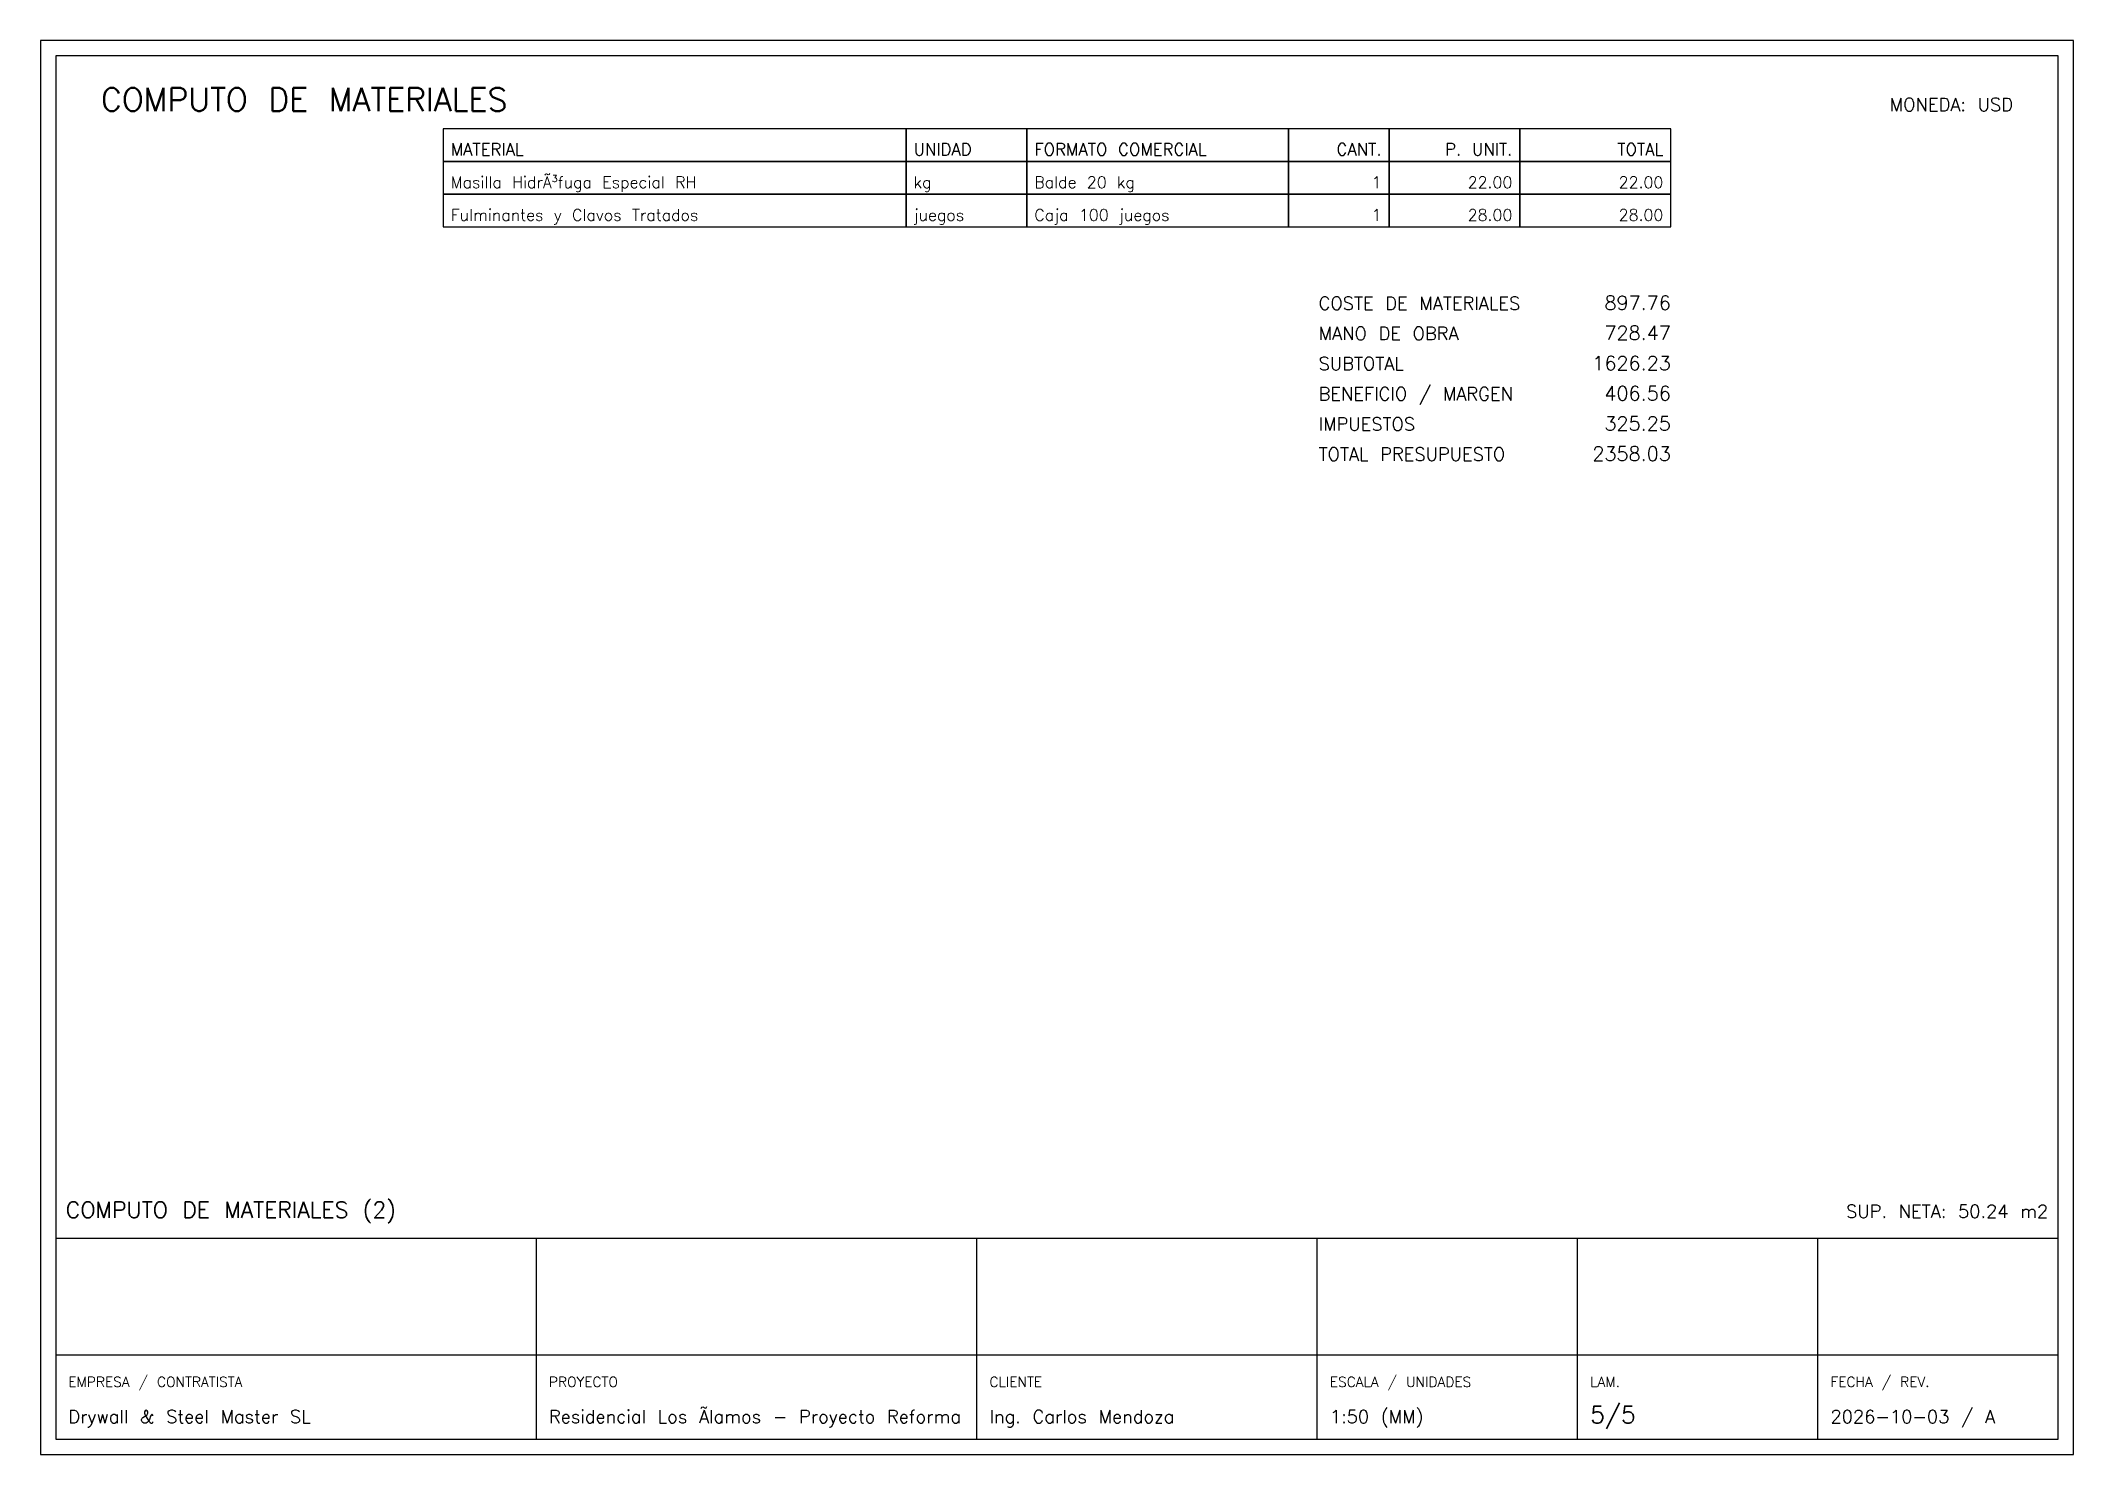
# Model space of a CAD drawing. Header units: millimetres. Extents: x 400 to 117200, y 400 to 14450.
# Drawn here: x 97000 to 117200, y 400 to 14450 of the extents above; entities that cross this region are included whole.
import ezdxf
from ezdxf.enums import TextEntityAlignment as Align

# ---------------------------------------------------------------- set-up
doc = ezdxf.new("R2010")
doc.units = ezdxf.units.MM
for name, color, linetype in [('DW-TEXTO', 7, 'CONTINUOUS'), ('PLANO-MARCO', 7, 'CONTINUOUS'), ('PLANO-TABLA', 7, 'CONTINUOUS')]:
    doc.layers.add(name, color=color, linetype=linetype)
doc.styles.get("Standard").update_dxf_attribs({"font": 'txt.shx'})

msp = doc.modelspace()

# ---------------------------------------------------------------- texts
at = {"layer": 'DW-TEXTO'}
for s, height, p in [('COMPUTO DE MATERIALES', 230, (97600, 13750)), ('MATERIAL', 120, (101075, 13310)), ('UNIDAD', 120, (105675, 13310)), ('FORMATO COMERCIAL', 120, (106875, 13310)), ('Masilla HidrÃ³fuga Especial RH', 115, (101075, 12985)), ('kg', 115, (105675, 12985)), ('Balde 20 kg', 115, (106875, 12985)), ('Fulminantes y Clavos Tratados', 115, (101075, 12660)), ('juegos', 115, (105675, 12660)), ('Caja 100 juegos', 115, (106875, 12660)), ('COSTE DE MATERIALES', 130, (109700, 11775)), ('MANO DE OBRA', 130, (109700, 11475)), ('SUBTOTAL', 130, (109700, 11175)), ('BENEFICIO / MARGEN', 130, (109700, 10875)), ('IMPUESTOS', 130, (109700, 10575)), ('TOTAL PRESUPUESTO', 130, (109700, 10275)), ('COMPUTO DE MATERIALES (2)', 160, (97250, 2750)), ('EMPRESA / CONTRATISTA', 100, (97275, 1070)), ('PROYECTO', 100, (102051, 1070)), ('CLIENTE', 100, (106429, 1070)), ('ESCALA / UNIDADES', 100, (109812, 1070)), ('LAM.', 100, (112399, 1070)), ('FECHA / REV.', 100, (114787, 1070)), ('Drywall & Steel Master SL', 130, (97275, 710)), ('Residencial Los Ãlamos - Proyecto Reforma', 130, (102051, 710)), ('Ing. Carlos Mendoza', 130, (106429, 710)), ('1:50 (MM)', 130, (109812, 710)), ('5/5', 170, (112399, 710)), ('2026-10-03 / A', 130, (114787, 710))]:
    msp.add_text(s, height=height, dxfattribs=at).set_placement(p)
for s, height, p in [('MONEDA: USD', 130, (116600, 13750)), ('CANT.', 120, (110325, 13310)), ('P. UNIT.', 120, (111625, 13310)), ('TOTAL', 120, (113125, 13310)), ('1', 115, (110325, 12985)), ('22.00', 115, (111625, 12985)), ('22.00', 115, (113125, 12985)), ('1', 115, (110325, 12660)), ('28.00', 115, (111625, 12660)), ('28.00', 115, (113125, 12660)), ('897.76', 140, (113200, 11775)), ('728.47', 140, (113200, 11475)), ('1626.23', 140, (113200, 11175)), ('406.56', 140, (113200, 10875)), ('325.25', 140, (113200, 10575)), ('2358.03', 140, (113200, 10275)), ('SUP. NETA: 50.24 m2', 130, (116950, 2750))]:
    msp.add_text(s, height=height, dxfattribs=at).set_placement(p, align=Align.RIGHT)

# ---------------------------------------------------------------- linework, layer by layer
at = {"layer": 'PLANO-MARCO'}
for p, q in [((97150, 2550), (117050, 2550)), ((97150, 2550), (117050, 2550)), ((101926, 550), (101926, 2550)), ((101926, 550), (101926, 2550)), ((106304, 550), (106304, 2550)), ((106304, 550), (106304, 2550)), ((109687, 550), (109687, 2550)), ((109687, 550), (109687, 2550)), ((112274, 550), (112274, 2550)), ((112274, 550), (112274, 2550)), ((114662, 550), (114662, 2550)), ((114662, 550), (114662, 2550)), ((97150, 1390), (117050, 1390)), ((97150, 1390), (117050, 1390))]:
    msp.add_line(p, q, dxfattribs=at)
for points in [[(97000, 400), (117200, 400), (117200, 14450), (97000, 14450)], [(97000, 400), (117200, 400), (117200, 14450), (97000, 14450)], [(97150, 550), (117050, 550), (117050, 14300), (97150, 14300)], [(97150, 550), (117050, 550), (117050, 14300), (97150, 14300)]]:
    msp.add_lwpolyline(points, close=True, dxfattribs=at)
at = {"layer": 'PLANO-TABLA'}
for points in [[(101000, 13250), (105600, 13250), (105600, 13575), (101000, 13575)], [(105600, 13250), (106800, 13250), (106800, 13575), (105600, 13575)], [(106800, 13250), (109400, 13250), (109400, 13575), (106800, 13575)], [(109400, 13250), (110400, 13250), (110400, 13575), (109400, 13575)], [(110400, 13250), (111700, 13250), (111700, 13575), (110400, 13575)], [(111700, 13250), (113200, 13250), (113200, 13575), (111700, 13575)], [(101000, 12925), (105600, 12925), (105600, 13250), (101000, 13250)], [(105600, 12925), (106800, 12925), (106800, 13250), (105600, 13250)], [(106800, 12925), (109400, 12925), (109400, 13250), (106800, 13250)], [(109400, 12925), (110400, 12925), (110400, 13250), (109400, 13250)], [(110400, 12925), (111700, 12925), (111700, 13250), (110400, 13250)], [(111700, 12925), (113200, 12925), (113200, 13250), (111700, 13250)], [(101000, 12600), (105600, 12600), (105600, 12925), (101000, 12925)], [(105600, 12600), (106800, 12600), (106800, 12925), (105600, 12925)], [(106800, 12600), (109400, 12600), (109400, 12925), (106800, 12925)], [(109400, 12600), (110400, 12600), (110400, 12925), (109400, 12925)], [(110400, 12600), (111700, 12600), (111700, 12925), (110400, 12925)], [(111700, 12600), (113200, 12600), (113200, 12925), (111700, 12925)]]:
    msp.add_lwpolyline(points, close=True, dxfattribs=at)

msp.set_redraw_order([(e.dxf.handle, doc.entitydb.next_handle()) for e in msp.query("TEXT MTEXT ATTDEF DIMENSION ARC_DIMENSION")])  # texts and dimensions are drawn at this point

doc.saveas('drawing.dxf')
